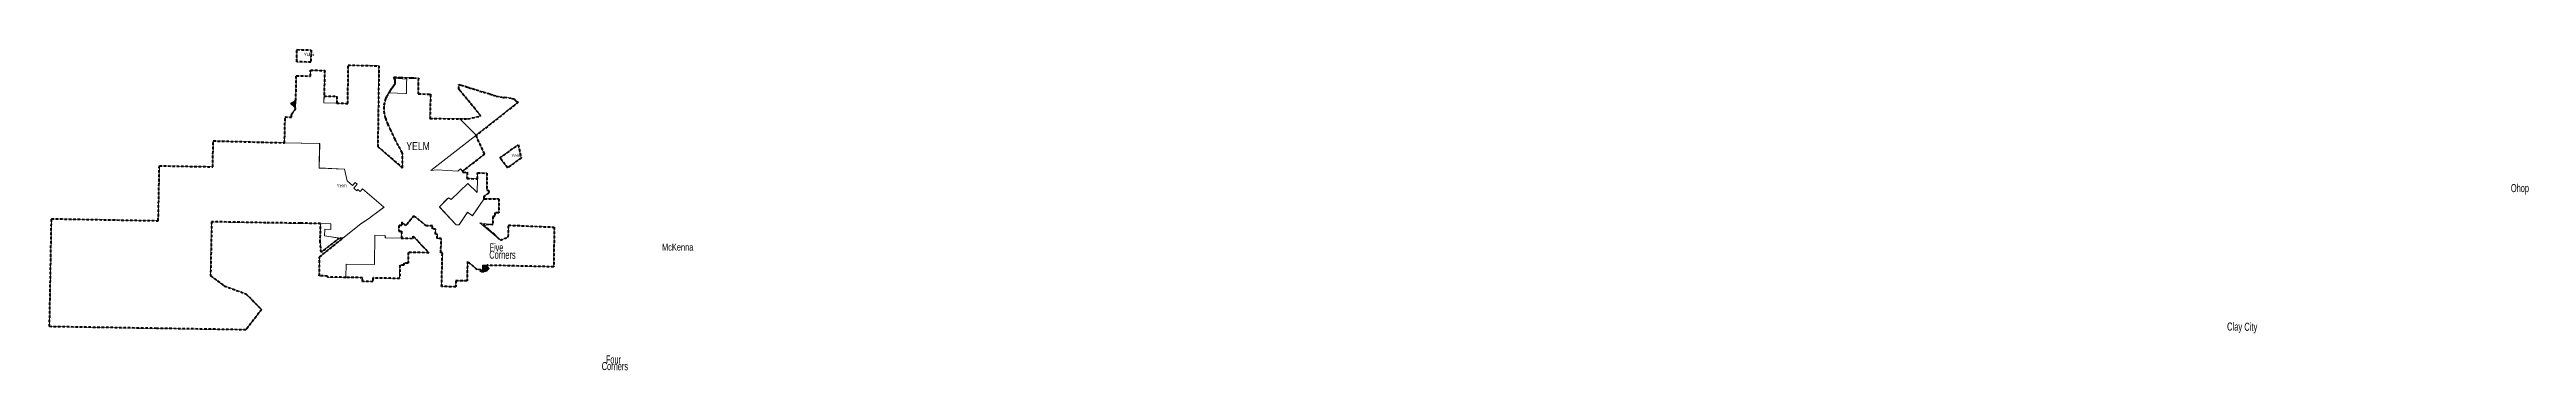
# Model space of a CAD drawing. Header units: feet. Extents: x -903180 to 1023491, y -707744 to 564635.
# Drawn here: x -420078 to -297582, y -209555 to -193706 of the extents above; entities that cross this region are included whole.
import ezdxf

# ---------------------------------------------------------------- set-up
doc = ezdxf.new("R2010")
doc.units = ezdxf.units.FT
doc.header["$LTSCALE"] = 80
doc.linetypes.add('SHORT_DASHED', pattern=[2.7, 1.5, -1.2])
doc.layers.add('13', color=7, linetype='SHORT_DASHED', lineweight=40)
doc.layers.add('58', color=7, linetype='Continuous', lineweight=13)
for name, color, linetype in [('14', 7, 'Continuous'), ('16', 7, 'Continuous'), ('36', 7, 'Continuous')]:
    doc.layers.add(name, color=color, linetype=linetype)

msp = doc.modelspace()

# ---------------------------------------------------------------- texts
at = {"layer": '14', "width": 0.8}
msp.add_text('YELM', height=400, dxfattribs=at).set_placement((-402434.59, -198674.1))
at = {"layer": '16'}
for s, height, width, p in [('Ohop', 400, 0.6, (-298353.63, -200747.04)), ('McKenna', 338, 0.65, (-389790.06, -203633.4))]:
    msp.add_text(s, height=height, dxfattribs=dict(at, width=width)).set_placement(p)
for s, width, p in [('Five', 0.65, (-398315.8, -203672.82)), ('Corners', 0.6, (-398330.9, -204035.55)), ('Clay City', 0.7, (-312391.52, -207586.44)), ('Corners', 0.6, (-392772.38, -209537.02)), ('Four', 0.65, (-392563.93, -209214.46))]:
    msp.add_text(s, height=400, rotation=359.37, dxfattribs=dict(at, width=width)).set_placement(p)
at = {"layer": '36'}
for p in [(-407503.98, -194020.64), (-397236.46, -199018.78), (-405876.67, -200504.02)]:
    msp.add_text('Yelm', height=157.5, dxfattribs=at).set_placement(p)

# ---------------------------------------------------------------- hatches: boundary and pattern name
at = {"layer": '58'}
for points in [[(-407913.16, -196583.62), (-408142.91, -196377.33), (-407896.27, -196219.8)], [(-398347.79, -204527.73), (-398454.13, -204628.71), (-398601.09, -204680.64), (-398751.07, -204678.31), (-398748.74, -204578.22), (-398671.64, -204580.91), (-398666.75, -204357.46), (-398427.63, -204361.92), (-398429.56, -204444.87)]]:
    msp.add_hatch(color=256, dxfattribs=at).paths.add_polyline_path(points)

# ---------------------------------------------------------------- linework, layer by layer
at = {"layer": '13'}
for p, q in [((-401236.99, -195912.13), (-401237.44, -195932.1)), ((-400997.39, -202831.3), (-400989.04, -202571.43))]:
    msp.add_line(p, q, dxfattribs=at)
for points in [[(-404086.66, -205172.58), (-404606.55, -205162.23), (-404603.18, -204977.26), (-405417, -204961.07), (-406336.81, -204942), (-406336.13, -204892), (-406736.06, -204883.7), (-406722.69, -203952.58), (-405589.24, -203041.88), (-405751.86, -203014.33), (-406642.29, -203720.66), (-406691.57, -203217.56), (-406674.88, -202299.21), (-407686.98, -202281.53), (-409377.19, -202260.36), (-412060.96, -202209.36), (-412113.8, -204876.87), (-411438.44, -205382.72), (-410365.74, -205767.79), (-409592.86, -206544.32), (-410362.84, -207549.85), (-414788.53, -207477.53), (-420078.15, -207393.06), (-419983.17, -202063.74), (-414700.51, -202159.61), (-414646.75, -199446.42), (-412007.22, -199496.48), (-411981.87, -198217.39), (-408454.34, -198309.65), (-408428.92, -197034.21), (-408113.87, -197039.63), (-408109.03, -196892.14), (-407913.53, -196635.2), (-407913.16, -196583.62), (-408142.91, -196377.33), (-407896.27, -196219.8), (-407873.4, -194995.82), (-407173.73, -195018.02), (-407166.17, -194718.11), (-406471.51, -194740.16), (-406503.42, -195999.09), (-405868.2, -196016.98), (-405875.02, -196349.94), (-405322.98, -196367.4), (-405311.4, -194472.89), (-403785.65, -194511.15), (-403846.84, -198489.68), (-402647.44, -199532.86), (-402627.07, -199550.58), (-402626.81, -199530.26), (-402617.88, -198842.19), (-402617.72, -198829.69), (-402633.72, -198802.19), (-402841.34, -198445.46), (-402990.06, -198144.36), (-403079.84, -197941.54), (-403200.09, -197690.6), (-403330.6, -197407.49), (-403455.3, -197090.11), (-403517.06, -196866.96), (-403532.58, -196641.48), (-403521.76, -196448.05), (-403451.33, -196141.41), (-403397.85, -196014.15), (-403306.78, -195866.18), (-403303.37, -195847.96), (-403297.31, -195838.75), (-403229.09, -195726.57), (-403155.96, -195616.79), (-403076.11, -195517.86), (-403014.52, -195438.2), (-402987.74, -195388.1), (-402977.93, -195320.31), (-402987.74, -195219.78), (-403006.03, -195170.39), (-403046.34, -195061.79), (-402725.18, -195085.41), (-402306.52, -195100.5), (-402231.11, -195102.54), (-402196.6, -195103.42), (-402059.2, -195106.75), (-401839.15, -195115.17), (-401844.67, -195355.36), (-401854.33, -195876.87), (-401854.62, -195892.45), (-401834.7, -195893.08), (-401257.78, -195911.46), (-401236.99, -195912.13)], [(-401237.44, -195932.1), (-401264.19, -197104.09), (-399789.43, -197131.9), (-399389.15, -197132.04), (-398747.31, -196984.82), (-399739.3, -195779.39), (-399781.89, -195724.08), (-399840.57, -195665.37), (-399834.6, -195426.54), (-399714.39, -195464.12), (-399528.94, -195512.01), (-399459.13, -195541.12), (-399320.04, -195591.72), (-399153.38, -195634.96), (-398974.42, -195688.69), (-398796.31, -195756.28), (-398628.67, -195799.77), (-398279.58, -195908.19), (-398138.04, -195957.46), (-397988.21, -196001.18), (-397805.82, -196045.24), (-397656.79, -196064.69), (-397590.97, -196064.69), (-397578.49, -196060.53), (-397365.25, -196094.22), (-397222.22, -196118.08), (-397140.87, -196138.42), (-397074.41, -196184.46), (-396994.01, -196246.35), (-396895.5, -196306.36), (-398979.59, -197941.46), (-399000.28, -197957.44), (-398571.36, -198872.25), (-399654.23, -199718.57), (-399607.72, -199771.65), (-399425.93, -199768.21), (-399435.1, -200078.08), (-398916.16, -200088.48), (-398909.01, -199799.13), (-398453.64, -199804.7), (-398453.4, -200649.29), (-398376.71, -200650.63), (-398358.7, -200778.8), (-398604.06, -200970.5), (-398597.72, -201099.5), (-398583.7, -201079.46), (-398568.7, -201079.36), (-397859.81, -201074.5), (-397863.54, -201744.83), (-397863.65, -201764.83), (-397883.65, -201764.83), (-398060.13, -201764.84), (-398063.98, -201952.18), (-398155.86, -201951.04), (-398158.68, -202357.16), (-398342.97, -202350.6), (-398629.34, -202373.51), (-398337.34, -202608.15), (-398096.68, -202826.25), (-397782.99, -203122.02), (-397391.2, -202965.29), (-397376.54, -202380.68), (-395119.48, -202476.44), (-395145.32, -204438.22), (-398427.63, -204361.92), (-398429.56, -204444.87), (-398347.79, -204527.73), (-398454.13, -204628.71), (-398601.09, -204680.64), (-398751.07, -204678.31), (-398748.74, -204578.22), (-398923.28, -204575.14), (-399409.21, -204176.55), (-399430.67, -205134.37), (-399980.6, -205125.12), (-399987.32, -205425.05), (-400687.23, -205413.28), (-400649.81, -203743.19), (-400726.5, -203742.34), (-400703.91, -203038.62), (-400903.84, -203033.68), (-400897.42, -202833.77), (-400997.39, -202831.3)], [(-400989.04, -202571.43), (-401139, -202567.72), (-401134.18, -202418.01), (-401441.34, -202413.98), (-402058.96, -201919.27), (-402450.92, -202399.68), (-402640.1, -202240.05), (-402657.62, -202225.27), (-402657.97, -202243.17), (-402661, -202395.05), (-402801.39, -202393.09), (-402807.31, -202649.42), (-402807.77, -202669.42), (-402787.94, -202669.76), (-402687.76, -202671.47), (-402667.8, -202671.81), (-402668.22, -202690.06), (-402675.42, -203001.72), (-402675.88, -203021.72), (-402696.03, -203021.38), (-402100.5, -203031.76), (-402101.45, -202917.95), (-401840, -203189.08), (-401634.88, -203410.3), (-401320.47, -203740.6), (-402340.17, -203730.58), (-402349.82, -204261.96), (-402549.78, -204257.98), (-402551.6, -204357.97), (-402751.56, -204353.98), (-402763.55, -205013.88), (-404083.3, -204987.61), (-404086.66, -205172.58)]]:
    msp.add_lwpolyline(points, dxfattribs=at)
for points in [[(-407855.99, -194306.02), (-407840.85, -193706.2), (-407141.19, -193728.4), (-407154.32, -194328.29)], [(-396894.23, -198406.08), (-396755.29, -199059.04), (-397430, -199545.19), (-397802.88, -199060.79)]]:
    msp.add_lwpolyline(points, close=True, dxfattribs=at)
at = {"layer": '58'}
for points in [[(-398158.68, -202357.16), (-398801.74, -202260.35), (-397782.99, -203122.02), (-397391.2, -202965.29), (-397376.54, -202380.68), (-396786.38, -202418.18), (-395119.48, -202476.44), (-395145.32, -204438.22), (-398666.75, -204357.46), (-398671.64, -204580.91), (-398923.28, -204575.14), (-399409.21, -204176.55), (-399430.67, -205134.37), (-399980.6, -205125.12), (-399987.32, -205425.05), (-400687.23, -205413.28), (-400649.81, -203743.19), (-400726.28, -203735.36), (-400703.91, -203038.62), (-400903.84, -203033.68), (-400897.42, -202833.77), (-400997.39, -202831.3), (-400989.04, -202571.43), (-401139, -202567.72), (-401134.18, -202418.01), (-401441.34, -202413.98), (-402058.96, -201919.27), (-402450.92, -202399.68), (-402640.1, -202240.05), (-402657.62, -202225.27), (-402657.97, -202243.17), (-402661, -202395.05), (-402801.39, -202393.09), (-402807.31, -202649.42), (-402807.77, -202669.42), (-402787.94, -202669.76), (-402687.76, -202671.47), (-402667.8, -202671.81), (-402668.22, -202690.06), (-402675.42, -203001.72), (-402675.88, -203021.72), (-402696.03, -203021.38), (-403455.78, -203008.45), (-403475.78, -203008.11), (-403472.91, -202883.87), (-403993.31, -202874.19), (-404013.25, -204330.02), (-405407.99, -204301.11), (-405417, -204961.07), (-406336.81, -204942), (-406336.13, -204892), (-406736.06, -204883.7), (-406722.69, -203952.58), (-406214.38, -203538.56), (-404685.13, -202319.87), (-404518.96, -202204.15), (-404308.86, -202058.96), (-404153.02, -201952.7), (-403952.57, -201795.19), (-403558, -201501.92), (-403535.05, -201484.85), (-403556.15, -201467.05), (-404603.69, -200583.09), (-404715.05, -200717.56), (-404830.16, -200621.4), (-404877.99, -200679.16), (-405031.49, -200550.93), (-404871.19, -200357.37), (-404967.79, -200275.85), (-405093.52, -200428.1), (-405362.08, -200191.74), (-405489.58, -199619.99), (-406717.25, -199566.1), (-406737.23, -199565.23), (-406736.78, -199546.03), (-406709.23, -198366.35), (-406708.76, -198346.42), (-406732.05, -198345.9), (-407597, -198326.54), (-407617, -198324.05), (-407637, -198323.71), (-408454.34, -198309.65), (-408428.92, -197034.21), (-408113.87, -197039.63), (-408109.03, -196892.14), (-407913.53, -196635.2), (-407913.16, -196583.62), (-407896.27, -196219.8), (-407873.4, -194995.82), (-407173.73, -195018.02), (-407166.17, -194718.11), (-406471.51, -194740.16), (-406511.63, -196329.69), (-405322.98, -196367.4), (-405311.4, -194472.89), (-403785.65, -194511.15), (-403846.84, -198489.68), (-402647.44, -199532.86), (-402627.07, -199550.58), (-402626.81, -199530.26), (-402617.88, -198842.19)], [(-402617.88, -198842.19), (-402617.72, -198829.69), (-402633.72, -198802.19), (-402841.34, -198445.46), (-402990.06, -198144.36), (-403079.84, -197941.54), (-403200.09, -197690.6), (-403330.6, -197407.49), (-403455.3, -197090.11), (-403517.06, -196866.96), (-403532.58, -196641.48), (-403521.76, -196448.05), (-403451.33, -196141.41), (-403397.85, -196014.15), (-403306.78, -195866.18), (-403294.7, -195846.57), (-403286.78, -195846.82), (-402453.81, -195873.36), (-402429.37, -195874.14), (-402429, -195854), (-402419.35, -195332.78), (-402418.97, -195312.45), (-402416.11, -195173.04), (-403027.25, -195119.02), (-403046.34, -195061.79), (-402845.88, -195077.55), (-402626.67, -195090.68), (-402231.11, -195102.54), (-401839.15, -195115.17), (-401844.19, -195329.26), (-401844.67, -195355.36), (-401854.33, -195876.87), (-401854.62, -195892.45), (-401834.7, -195893.08), (-401257.78, -195911.46), (-401236.99, -195912.13), (-401237.44, -195932.1), (-401264.19, -197104.09), (-399789.43, -197131.9), (-399081, -197840.05), (-398999.06, -197921.99), (-398979.59, -197941.46), (-399000.28, -197957.44), (-401222.08, -199673.75), (-400912.41, -199651.43), (-399888.14, -199704.71), (-399754.69, -199602.81), (-399607.72, -199771.65), (-399425.93, -199768.21), (-399435.1, -200078.08), (-398916.16, -200088.48), (-398922.14, -200768.7), (-399385.81, -200328.1), (-400221.2, -201105.34), (-400351.42, -201023.69), (-400405.83, -201084.8), (-400777.23, -201460.36), (-400796.87, -201480.22), (-400778.02, -201500.36), (-399996.51, -202335.34), (-399977.66, -202355.48), (-399965.01, -202355.72), (-399836.49, -202358.13), (-399816.75, -202358.5), (-399803.14, -202338.11), (-399419.2, -201762.83), (-399407.08, -201744.67), (-399389.81, -201756.3), (-399207.8, -201878.87), (-399191.76, -201891.75), (-399166.49, -201912.05), (-399151.76, -201891.01), (-398597.72, -201099.5), (-398583.7, -201079.46), (-398568.7, -201079.36), (-397859.81, -201074.5), (-397863.54, -201744.83), (-397863.65, -201764.83), (-397883.65, -201764.83), (-398060.13, -201764.84), (-398063.98, -201952.18), (-398155.86, -201951.04), (-398158.68, -202357.16)]]:
    msp.add_lwpolyline(points, dxfattribs=at)
for points in [[(-407840.85, -193706.2), (-407141.19, -193728.4), (-407154.32, -194328.29), (-407855.99, -194306.02)], [(-402418.97, -195312.45), (-402429, -195854), (-402429.37, -195874.14), (-403294.7, -195846.57), (-403306.78, -195866.18), (-403303.37, -195847.96), (-403155.96, -195616.79), (-403076.11, -195517.86), (-403014.52, -195438.2), (-402987.74, -195388.1), (-402977.93, -195320.31), (-402987.74, -195219.78), (-403006.03, -195170.39), (-403027.54, -195118.33), (-402416.11, -195173.04)], [(-397140.87, -196138.42), (-397074.41, -196184.46), (-396994.01, -196246.35), (-396895.5, -196306.36), (-398979.59, -197941.46), (-399081, -197840.05), (-399789.43, -197131.9), (-399389.15, -197132.04), (-398747.31, -196984.82), (-399739.3, -195779.39), (-399781.89, -195724.08), (-399781.89, -195724.08), (-399840.57, -195665.37), (-399834.6, -195426.54), (-399714.39, -195464.12), (-399528.94, -195512.01), (-399320.04, -195591.72), (-399153.38, -195634.96), (-398974.42, -195688.69), (-398796.31, -195756.28), (-398628.67, -195799.77), (-398279.58, -195908.19), (-398138.04, -195957.46), (-397988.21, -196001.18), (-397805.82, -196045.24), (-397656.79, -196064.69), (-397590.97, -196064.69), (-397578.49, -196060.53), (-397365.25, -196094.22), (-397222.22, -196118.08)], [(-407913.16, -196583.62), (-408142.91, -196377.33), (-407896.27, -196219.8)], [(-405868.2, -196016.98), (-405875.02, -196349.94), (-406511.63, -196329.69), (-406503.42, -195999.09)], [(-405589.24, -203041.88), (-406477.18, -202904.83), (-406470.77, -202584.9), (-406170.83, -202590.64), (-406165.21, -202310.7), (-409377.19, -202260.36), (-412060.96, -202209.36), (-412113.8, -204876.87), (-411438.44, -205382.72), (-410365.74, -205767.79), (-409592.86, -206544.32), (-410362.84, -207549.85), (-414788.53, -207477.53), (-420078.15, -207393.06), (-419983.17, -202063.74), (-414700.51, -202159.61), (-414646.75, -199446.42), (-412007.22, -199496.48), (-411981.87, -198217.39), (-408454.34, -198309.65), (-406732.05, -198345.9), (-406736.78, -199546.03), (-405489.58, -199619.99), (-405362.08, -200191.74), (-405093.52, -200428.1), (-405093.52, -200428.1), (-404967.79, -200275.85), (-404871.19, -200357.37), (-405031.49, -200550.93), (-404877.99, -200679.16), (-404830.16, -200621.4), (-404715.05, -200717.56), (-404603.69, -200583.09), (-403556.15, -201467.05), (-403535.05, -201484.85), (-404153.02, -201952.7), (-404308.86, -202058.96), (-404685.13, -202319.87)], [(-399000.28, -197957.44), (-398571.36, -198872.25), (-399654.23, -199718.57), (-399754.69, -199602.81), (-399888.14, -199704.71), (-400912.41, -199651.43), (-401222.08, -199673.75)], [(-397802.88, -199060.79), (-396894.23, -198406.08), (-396755.29, -199059.04), (-397430, -199545.19)], [(-399166.49, -201912.05), (-399407.08, -201744.67), (-399816.75, -202358.5), (-399977.66, -202355.48), (-399996.51, -202335.34), (-400796.87, -201480.22), (-400351.42, -201023.69), (-400221.2, -201105.34), (-399385.81, -200328.1), (-398922.14, -200768.7), (-398916.16, -200088.48), (-398909.01, -199799.13), (-398453.64, -199804.7), (-398453.4, -200649.29), (-398376.71, -200650.63), (-398358.7, -200778.8), (-398604.06, -200970.5), (-398597.72, -201099.5)], [(-406477.18, -202904.83), (-405751.86, -203014.33), (-406642.29, -203720.66), (-406691.57, -203217.56), (-406674.88, -202299.21), (-406165.21, -202310.7), (-406170.83, -202590.64), (-406470.77, -202584.9)], [(-402763.55, -205013.88), (-404083.3, -204987.61), (-404086.66, -205172.58), (-404606.55, -205162.23), (-404603.18, -204977.26), (-405417, -204961.07), (-405407.99, -204301.11), (-404013.25, -204330.02), (-403993.31, -202874.19), (-403472.91, -202883.87), (-403455.78, -203008.45), (-402696.03, -203021.38), (-402100.5, -203031.76), (-402101.45, -202917.95), (-401840, -203189.08), (-401634.88, -203410.3), (-401320.47, -203740.6), (-402340.17, -203730.58), (-402349.82, -204261.96), (-402549.78, -204257.98), (-402551.6, -204357.97), (-402751.56, -204353.98)], [(-398096.68, -202826.25), (-397782.99, -203122.02), (-398801.74, -202260.35), (-398158.68, -202357.16), (-398342.97, -202350.6), (-398629.34, -202373.51), (-398337.34, -202608.15)], [(-398347.79, -204527.73), (-398454.13, -204628.71), (-398601.09, -204680.64), (-398751.07, -204678.31), (-398748.74, -204578.22), (-398671.64, -204580.91), (-398666.75, -204357.46), (-398427.63, -204361.92), (-398429.56, -204444.87)]]:
    msp.add_lwpolyline(points, close=True, dxfattribs=at)

msp.set_redraw_order([(e.dxf.handle, doc.entitydb.next_handle()) for e in msp.query("TEXT MTEXT ATTDEF DIMENSION ARC_DIMENSION")])  # texts and dimensions are drawn at this point

doc.saveas('drawing.dxf')
